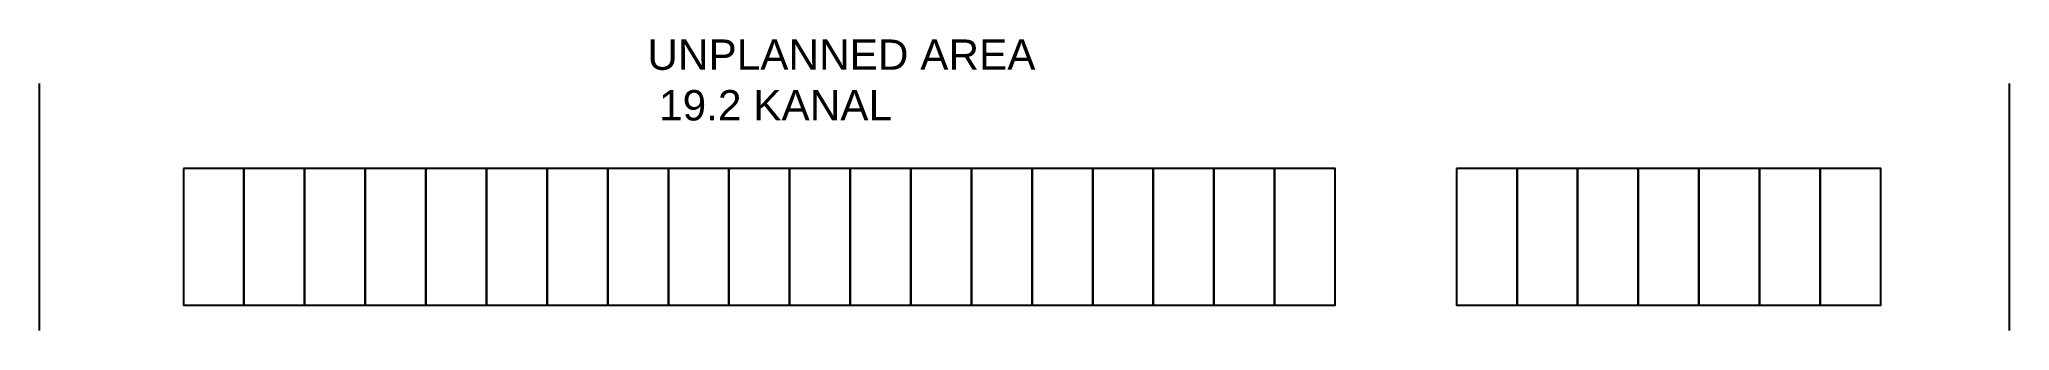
# Model space of a CAD drawing. Header units: inches. Extents: x -6210 to 141093, y -2740 to 21225.
# Drawn here: x 56938 to 60058, y 7933 to 8394 of the extents above; entities that cross this region are included whole.
import ezdxf

# ---------------------------------------------------------------- set-up
doc = ezdxf.new("R2010")
doc.units = ezdxf.units.IN
doc.header["$LTSCALE"] = 100
doc.header["$MEASUREMENT"] = 0
doc.linetypes.add('ACAD_ISO02W100', pattern=[15, 12, -3])
for name, color, linetype in [('car area', 53, 'Continuous'), ('pavement', 31, 'Continuous'), ('road', 253, 'Continuous')]:
    doc.layers.add(name, color=color, linetype=linetype)
doc.styles.get("Standard").update_dxf_attribs({"font": 'arial.ttf', "height": 4})

msp = doc.modelspace()

# ---------------------------------------------------------------- texts
at = {"layer": 'pavement', "insert": (57901.1509, 8393.54784), "char_height": 48, "attachment_point": 1}
msp.add_mtext_dynamic_manual_height_columns('UNPLANNED AREA\\P 19.2 KANAL', width=628.0891877, gutter_width=240, heights=[0], dxfattribs=at)

# ---------------------------------------------------------------- linework, layer by layer
at = {"layer": 'car area'}
for points in [[(57166.42769, 8189.36472), (57166.42769, 7973.36472), (57262.42769, 7973.36472), (57262.42769, 8189.36472)], [(57262.42769, 8189.36472), (57262.42769, 7973.36472), (57358.42769, 7973.36472), (57358.42769, 8189.36472)], [(57358.42769, 8189.36472), (57358.42769, 7973.36472), (57454.42769, 7973.36472), (57454.42769, 8189.36472)], [(57454.42769, 8189.36472), (57454.42769, 7973.36472), (57550.42769, 7973.36472), (57550.42769, 8189.36472)], [(57550.42769, 8189.36472), (57550.42769, 7973.36472), (57646.42769, 7973.36472), (57646.42769, 8189.36472)], [(57646.42769, 8189.36472), (57646.42769, 7973.36472), (57742.42769, 7973.36472), (57742.42769, 8189.36472)], [(57742.42769, 8189.36472), (57742.42769, 7973.36472), (57838.42769, 7973.36472), (57838.42769, 8189.36472)], [(57838.42769, 8189.36472), (57838.42769, 7973.36472), (57934.42769, 7973.36472), (57934.42769, 8189.36472)], [(57934.42769, 8189.36472), (57934.42769, 7973.36472), (58030.42769, 7973.36472), (58030.42769, 8189.36472)], [(58030.42769, 8189.36472), (58030.42769, 7973.36472), (58126.42769, 7973.36472), (58126.42769, 8189.36472)], [(58126.42769, 8189.36472), (58126.42769, 7973.36472), (58222.42769, 7973.36472), (58222.42769, 8189.36472)], [(58222.42769, 8189.36472), (58222.42769, 7973.36472), (58318.42769, 7973.36472), (58318.42769, 8189.36472)], [(58318.42769, 8189.36472), (58318.42769, 7973.36472), (58414.42769, 7973.36472), (58414.42769, 8189.36472)], [(58414.42769, 8189.36472), (58414.42769, 7973.36472), (58510.42769, 7973.36472), (58510.42769, 8189.36472)], [(58510.42769, 8189.36472), (58510.42769, 7973.36472), (58606.42769, 7973.36472), (58606.42769, 8189.36472)], [(58606.42769, 8189.36472), (58606.42769, 7973.36472), (58702.42769, 7973.36472), (58702.42769, 8189.36472)], [(58702.42769, 8189.36472), (58702.42769, 7973.36472), (58798.42769, 7973.36472), (58798.42769, 8189.36472)], [(58798.42769, 8189.36472), (58798.42769, 7973.36472), (58894.42769, 7973.36472), (58894.42769, 8189.36472)], [(58894.42769, 8189.36472), (58894.42769, 7973.36472), (58990.42769, 7973.36472), (58990.42769, 8189.36472)], [(59182.42769, 8189.36472), (59182.42769, 7973.36472), (59278.42769, 7973.36472), (59278.42769, 8189.36472)], [(59278.42769, 8189.36472), (59278.42769, 7973.36472), (59374.42769, 7973.36472), (59374.42769, 8189.36472)], [(59374.42769, 8189.36472), (59374.42769, 7973.36472), (59470.42769, 7973.36472), (59470.42769, 8189.36472)], [(59470.42769, 8189.36472), (59470.42769, 7973.36472), (59566.42769, 7973.36472), (59566.42769, 8189.36472)], [(59566.42769, 8189.36472), (59566.42769, 7973.36472), (59662.42769, 7973.36472), (59662.42769, 8189.36472)], [(59662.42769, 8189.36472), (59662.42769, 7973.36472), (59758.42769, 7973.36472), (59758.42769, 8189.36472)], [(59758.42769, 8189.36472), (59758.42769, 7973.36472), (59854.42769, 7973.36472), (59854.42769, 8189.36472)]]:
    msp.add_lwpolyline(points, close=True, dxfattribs=at)
at = {"layer": 'road'}
msp.add_line((56938.42769, 7933.39278), (56938.42769, 8323.8545), dxfattribs=at)
at = {"layer": 'road', "linetype": 'ACAD_ISO02W100'}
msp.add_line((60058.47607, 7933.32989), (60058.47607, 8323.82305), dxfattribs=at)

msp.set_redraw_order([(e.dxf.handle, doc.entitydb.next_handle()) for e in msp.query("TEXT MTEXT ATTDEF DIMENSION ARC_DIMENSION")])  # texts and dimensions are drawn at this point

doc.saveas('drawing.dxf')
